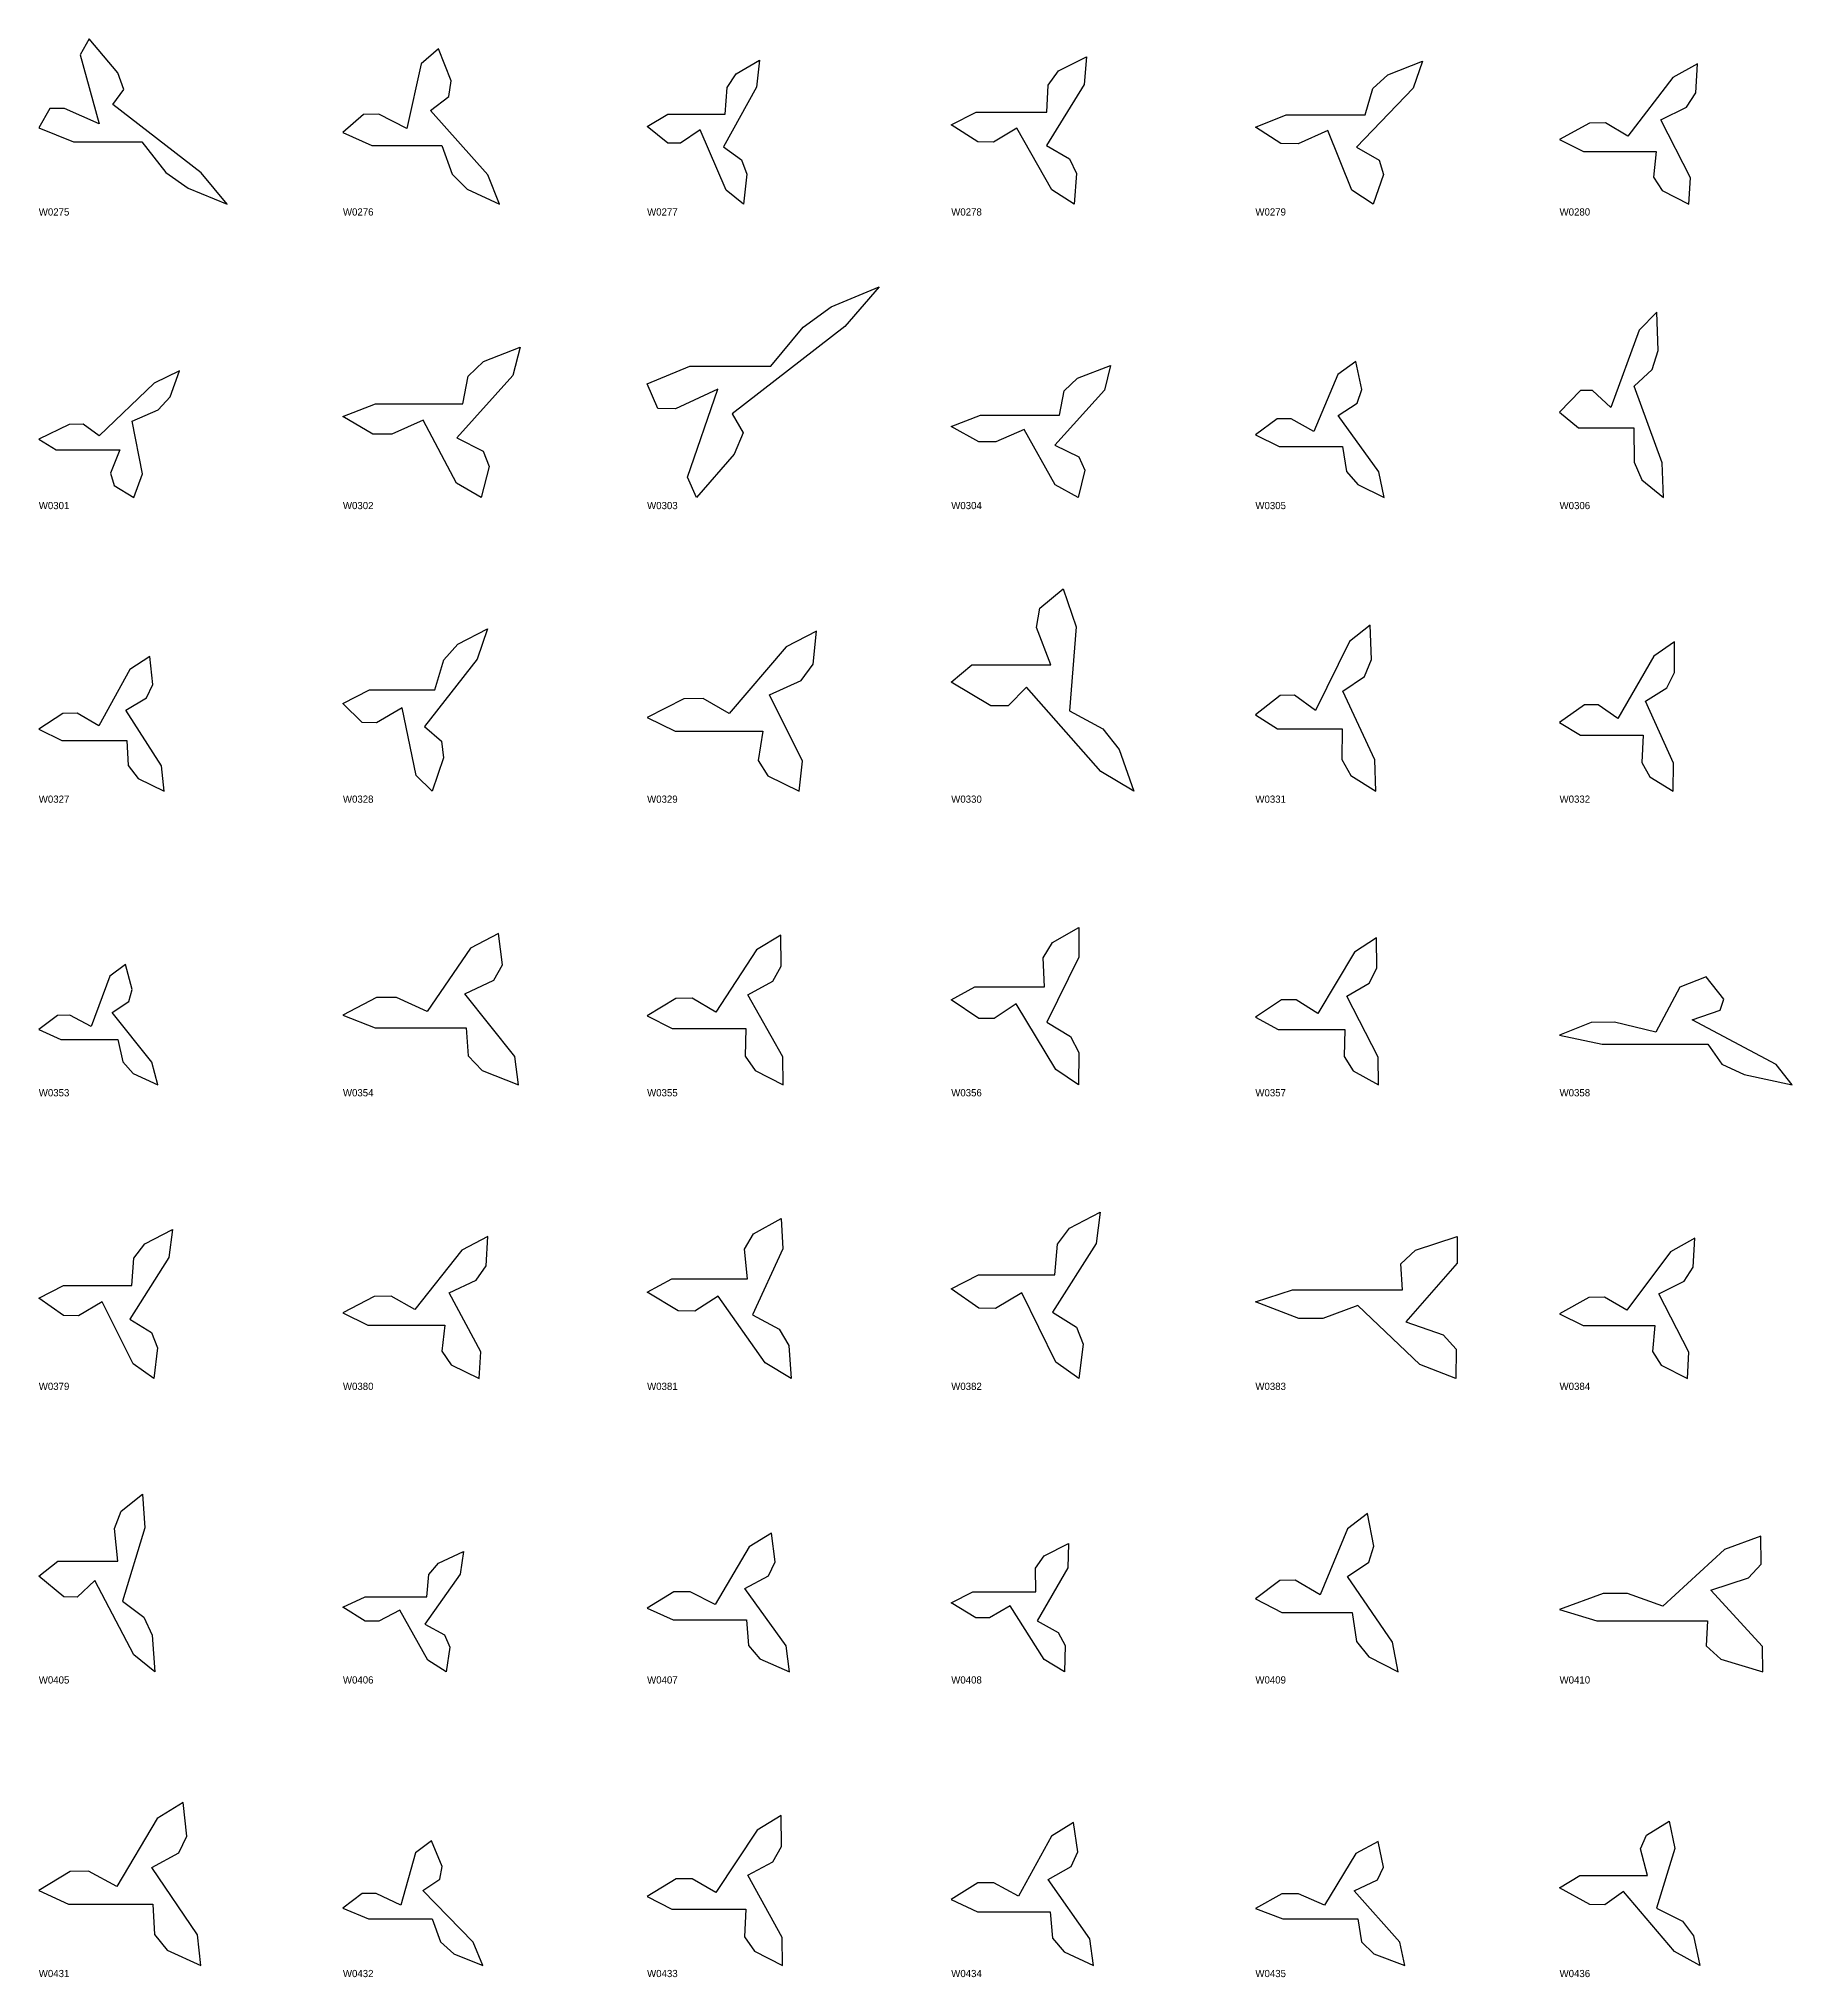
# Model space of a CAD drawing. Header units: millimetres. Extents: x 0 to 2703, y -1633 to 66.
# Drawn here: x 1476 to 2084, y -1633 to -961 of the extents above; entities that cross this region are included whole.
import ezdxf

# ---------------------------------------------------------------- set-up
doc = ezdxf.new("R2010")
doc.units = ezdxf.units.MM

msp = doc.modelspace()

# ---------------------------------------------------------------- texts
at = {"layer": 'NEW_CATALOGUE_LABELS'}
for s, p in [('W0275', (1475.94, -1021.81)), ('W0276', (1581.36, -1021.81)), ('W0277', (1686.79, -1021.81)), ('W0278', (1792.21, -1021.81)), ('W0279', (1897.63, -1021.81)), ('W0280', (2003.06, -1021.81)), ('W0301', (1475.94, -1123.59)), ('W0302', (1581.36, -1123.59)), ('W0303', (1686.79, -1123.59)), ('W0304', (1792.21, -1123.59)), ('W0305', (1897.63, -1123.59)), ('W0306', (2003.06, -1123.59)), ('W0327', (1475.94, -1225.37)), ('W0328', (1581.36, -1225.37)), ('W0329', (1686.79, -1225.37)), ('W0330', (1792.21, -1225.37)), ('W0331', (1897.63, -1225.37)), ('W0332', (2003.06, -1225.37)), ('W0353', (1475.94, -1327.15)), ('W0354', (1581.36, -1327.15)), ('W0355', (1686.79, -1327.15)), ('W0356', (1792.21, -1327.15)), ('W0357', (1897.63, -1327.15)), ('W0358', (2003.06, -1327.15)), ('W0379', (1475.94, -1428.93)), ('W0380', (1581.36, -1428.93)), ('W0381', (1686.79, -1428.93)), ('W0382', (1792.21, -1428.93)), ('W0383', (1897.63, -1428.93)), ('W0384', (2003.06, -1428.93)), ('W0405', (1475.94, -1530.71)), ('W0406', (1581.36, -1530.71)), ('W0407', (1686.79, -1530.71)), ('W0408', (1792.21, -1530.71)), ('W0409', (1897.63, -1530.71)), ('W0410', (2003.06, -1530.71)), ('W0431', (1475.94, -1632.49)), ('W0432', (1581.36, -1632.49)), ('W0433', (1686.79, -1632.49)), ('W0434', (1792.21, -1632.49)), ('W0435', (1897.63, -1632.49)), ('W0436', (2003.06, -1632.49))]:
    msp.add_text(s, height=2.5, dxfattribs=at).set_placement(p)

# ---------------------------------------------------------------- linework, layer by layer
at = {"layer": 'RECOVERED_OUTLINES'}
for points in [[(1487.94, -996.26), (1511.63, -996.26), (1520.03, -1006.83), (1527.75, -1012.35), (1541.25, -1017.81), (1532.25, -1007.03), (1501.61, -983.31), (1505.38, -978.16), (1503.29, -972.34), (1493.42, -960.52), (1490.27, -966.08), (1496.82, -989.98), (1484.87, -984.66), (1479.72, -984.73), (1475.94, -991.41)], [(1591.34, -997.57), (1615.69, -997.57), (1619.17, -1007.49), (1624.4, -1012.68), (1635.62, -1017.81), (1631.64, -1007.68), (1611.73, -985.4), (1618.12, -980.55), (1618.82, -975.09), (1614.45, -963.98), (1608.5, -969.21), (1603.54, -991.66), (1593.84, -986.67), (1588.52, -986.73), (1581.36, -993.01)], [(1800.83, -985.98), (1825.39, -985.98), (1825.76, -976.57), (1829.4, -971.65), (1839.09, -966.79), (1838.28, -976.39), (1825.24, -997.51), (1833.22, -1002.1), (1835.66, -1007.28), (1834.76, -1017.81), (1827.11, -1012.86), (1815, -991.57), (1806.8, -996.31), (1801.41, -996.25), (1792.21, -990.3)], [(1693.94, -986.66), (1713.85, -986.66), (1714.51, -977.46), (1717.66, -972.65), (1725.7, -967.89), (1724.67, -977.28), (1713.27, -997.95), (1719.56, -1002.44), (1721.33, -1007.51), (1720.2, -1017.81), (1714.19, -1012.96), (1705.21, -992.14), (1698.38, -996.77), (1694.01, -996.71), (1686.79, -990.89)], [(1908.29, -986.91), (1935.67, -986.91), (1938.35, -977.78), (1943.59, -973.01), (1955.57, -968.29), (1952.35, -977.61), (1932.72, -998.11), (1940.52, -1002.56), (1941.98, -1007.59), (1938.45, -1017.81), (1931.1, -1013), (1922.74, -992.34), (1912.46, -996.94), (1906.46, -996.88), (1897.63, -991.11)], [(2011.3, -999.55), (2036.59, -999.55), (2035.6, -1008.5), (2038.63, -1013.18), (2047.9, -1017.81), (2048.46, -1008.68), (2038.12, -988.58), (2047, -984.21), (2050.27, -979.28), (2050.88, -969.26), (2042.27, -973.97), (2026.71, -994.23), (2018.96, -989.72), (2013.4, -989.78), (2003.06, -995.44)], [(1701.58, -1073.98), (1729.64, -1073.98), (1740.83, -1060.5), (1750.62, -1053.46), (1767.25, -1046.49), (1755.34, -1060.24), (1716.26, -1090.51), (1720.13, -1097.09), (1716.98, -1104.5), (1703.91, -1119.59), (1700.83, -1112.5), (1711.36, -1082), (1696.58, -1088.78), (1690.49, -1088.7), (1686.79, -1080.17)], [(2009.67, -1095.43), (2028.78, -1095.43), (2028.87, -1107.28), (2031.6, -1113.47), (2039.04, -1119.59), (2038.6, -1107.51), (2028.89, -1080.91), (2035.2, -1075.12), (2037.19, -1068.61), (2036.72, -1055.35), (2030.66, -1061.58), (2020.81, -1088.39), (2014.53, -1082.42), (2010.34, -1082.49), (2003.06, -1089.99)], [(1592.65, -1087.07), (1622.87, -1087.07), (1624.82, -1077.46), (1630.08, -1072.43), (1642.78, -1067.47), (1640.25, -1077.27), (1620.85, -1098.85), (1629.94, -1103.54), (1632.1, -1108.83), (1629.33, -1119.59), (1620.69, -1114.53), (1609.19, -1092.78), (1598.36, -1097.62), (1591.74, -1097.56), (1581.36, -1091.48)], [(1802.36, -1091), (1829.75, -1091), (1831.35, -1082.55), (1836.02, -1078.13), (1847.44, -1073.76), (1845.32, -1082.38), (1828.13, -1101.36), (1836.45, -1105.48), (1838.51, -1110.13), (1836.19, -1119.59), (1828.27, -1115.14), (1817.46, -1096.02), (1807.72, -1100.28), (1801.72, -1100.22), (1792.21, -1094.88)], [(1905.85, -1101.83), (1927.83, -1101.83), (1929.25, -1110.54), (1933.08, -1115.09), (1942.32, -1119.59), (1940.47, -1110.7), (1926.34, -1091.15), (1932.95, -1086.9), (1934.52, -1082.1), (1932.49, -1072.36), (1926.22, -1076.94), (1917.87, -1096.65), (1909.99, -1092.26), (1905.17, -1092.32), (1897.63, -1097.83)], [(1482, -1103.05), (1504.04, -1103.05), (1500.74, -1111.16), (1502.11, -1115.4), (1508.93, -1119.59), (1511.9, -1111.32), (1508.34, -1093.1), (1517.27, -1089.14), (1521.44, -1084.68), (1524.69, -1075.6), (1515.92, -1079.87), (1496.87, -1098.22), (1491.34, -1094.14), (1486.48, -1094.19), (1475.94, -1099.32)], [(1799.33, -1177.59), (1826.71, -1177.59), (1821.71, -1164.65), (1822.94, -1157.89), (1830.95, -1151.2), (1835.56, -1164.4), (1833.17, -1193.45), (1844.71, -1199.77), (1850.4, -1206.89), (1855.46, -1221.37), (1844.07, -1214.56), (1818.34, -1185.29), (1811.93, -1191.8), (1805.89, -1191.72), (1792.21, -1183.54)], [(1590.58, -1186.24), (1613.19, -1186.24), (1616.33, -1175.85), (1621.15, -1170.43), (1631.52, -1165.06), (1627.9, -1175.65), (1609.6, -1198.97), (1615.58, -1204.04), (1616.27, -1209.75), (1612.31, -1221.37), (1606.74, -1215.91), (1601.95, -1192.41), (1593, -1197.64), (1588.06, -1197.58), (1581.36, -1191.01)], [(1696.49, -1200.51), (1726.88, -1200.51), (1725.24, -1210.74), (1728.64, -1216.08), (1739.55, -1221.37), (1740.68, -1210.94), (1729.26, -1187.97), (1740.16, -1182.97), (1744.32, -1177.34), (1745.56, -1165.9), (1734.98, -1171.28), (1715.27, -1194.42), (1706.18, -1189.28), (1699.5, -1189.34), (1686.79, -1195.81)], [(1905.31, -1199.74), (1927.66, -1199.74), (1927.63, -1210.34), (1930.74, -1215.89), (1939.37, -1221.37), (1939.01, -1210.55), (1927.98, -1186.73), (1935.42, -1181.55), (1937.84, -1175.71), (1937.44, -1163.84), (1930.28, -1169.43), (1918.42, -1193.43), (1911.15, -1188.09), (1906.24, -1188.15), (1897.63, -1194.86)], [(1483.93, -1203.81), (1506.45, -1203.81), (1506.97, -1212.42), (1510.4, -1216.92), (1519.39, -1221.37), (1518.45, -1212.59), (1506.08, -1193.26), (1513.31, -1189.05), (1515.43, -1184.32), (1514.41, -1174.68), (1507.48, -1179.21), (1496.81, -1198.69), (1489.2, -1194.36), (1484.26, -1194.41), (1475.94, -1199.86)], [(2010.3, -1201.89), (2031.99, -1201.89), (2031.52, -1211.44), (2034.32, -1216.43), (2042.46, -1221.37), (2042.55, -1211.62), (2032.82, -1190.17), (2040.25, -1185.51), (2042.84, -1180.25), (2042.93, -1169.56), (2035.76, -1174.59), (2023.28, -1196.21), (2016.44, -1191.4), (2011.68, -1191.45), (2003.06, -1197.5)], [(1800.34, -1289.14), (1824.52, -1289.14), (1824.1, -1279.08), (1827.28, -1273.83), (1836.42, -1268.63), (1836.41, -1278.89), (1825.32, -1301.46), (1833.56, -1306.37), (1836.38, -1311.9), (1836.37, -1323.15), (1828.42, -1317.86), (1814.75, -1295.11), (1807.07, -1300.17), (1801.76, -1300.11), (1792.21, -1293.75)], [(1592.55, -1303.44), (1624.09, -1303.44), (1624.81, -1313.11), (1629.62, -1318.16), (1642.2, -1323.15), (1640.89, -1313.29), (1623.58, -1291.59), (1633.71, -1286.87), (1636.7, -1281.56), (1635.27, -1270.74), (1625.57, -1275.83), (1610.59, -1297.69), (1599.94, -1292.83), (1593.02, -1292.89), (1581.36, -1299)], [(1695.46, -1303.66), (1721.05, -1303.66), (1720.76, -1313.22), (1724.2, -1318.21), (1733.95, -1323.15), (1733.79, -1313.4), (1721.71, -1291.95), (1730.36, -1287.28), (1733.26, -1282.03), (1733.09, -1271.33), (1724.75, -1276.36), (1710.62, -1297.98), (1702.42, -1293.17), (1696.8, -1293.23), (1686.79, -1299.27)], [(1905.49, -1303.99), (1928.67, -1303.99), (1928.4, -1313.39), (1931.52, -1318.3), (1940.35, -1323.15), (1940.2, -1313.57), (1929.27, -1292.48), (1937.1, -1287.9), (1939.73, -1282.73), (1939.57, -1272.22), (1932.02, -1277.16), (1919.22, -1298.41), (1911.79, -1293.68), (1906.7, -1293.74), (1897.63, -1299.68)], [(1483.53, -1307.48), (1503.29, -1307.48), (1505.03, -1315.17), (1508.71, -1319.18), (1517.25, -1323.15), (1515.12, -1315.31), (1501.39, -1298.06), (1507.11, -1294.31), (1508.27, -1290.09), (1505.94, -1281.49), (1500.54, -1285.53), (1494.07, -1302.91), (1486.75, -1299.05), (1482.43, -1299.09), (1475.94, -1303.95)], [(2017.88, -1309.07), (2054.49, -1309.07), (2059.35, -1315.97), (2067.03, -1319.58), (2083.7, -1323.15), (2078.09, -1316.11), (2048.98, -1300.6), (2058.77, -1297.23), (2060.02, -1293.43), (2053.87, -1285.7), (2044.72, -1289.34), (2036.44, -1304.96), (2022.05, -1301.48), (2014.05, -1301.53), (2003.06, -1305.89)], [(1695.32, -1390.37), (1721.61, -1390.37), (1720.51, -1380.16), (1723.62, -1374.82), (1733.22, -1369.54), (1733.87, -1379.96), (1723.27, -1402.89), (1732.54, -1407.88), (1735.97, -1413.5), (1736.68, -1424.93), (1727.7, -1419.56), (1711.37, -1396.44), (1703.35, -1401.59), (1697.58, -1401.52), (1686.79, -1395.06)], [(1801.71, -1388.99), (1828.1, -1388.99), (1829.01, -1378.37), (1833.18, -1372.82), (1843.86, -1367.33), (1842.46, -1378.16), (1827.3, -1402.01), (1835.63, -1407.2), (1837.96, -1413.04), (1836.42, -1424.93), (1828.46, -1419.34), (1816.62, -1395.31), (1807.56, -1400.65), (1801.77, -1400.59), (1792.21, -1393.87)], [(1484.45, -1392.75), (1508.16, -1392.75), (1508.93, -1383.24), (1512.66, -1378.26), (1522.24, -1373.35), (1521.02, -1383.05), (1507.5, -1404.41), (1515, -1409.05), (1517.12, -1414.29), (1515.78, -1424.93), (1508.61, -1419.93), (1497.88, -1398.4), (1489.76, -1403.19), (1484.56, -1403.13), (1475.94, -1397.12)], [(1590.04, -1406.42), (1616.65, -1406.42), (1615.63, -1415.5), (1618.83, -1420.24), (1628.59, -1424.93), (1629.15, -1415.67), (1618.22, -1395.29), (1627.55, -1390.86), (1630.97, -1385.86), (1631.58, -1375.7), (1622.55, -1380.48), (1606.23, -1401.02), (1598.07, -1396.45), (1592.22, -1396.51), (1581.36, -1402.25)], [(1910.5, -1394.24), (1948.66, -1394.24), (1948.09, -1385.17), (1953.14, -1380.43), (1967.61, -1375.74), (1967.51, -1384.99), (1949.81, -1405.36), (1962.77, -1409.79), (1967.18, -1414.78), (1967.06, -1424.93), (1954.57, -1420.16), (1933.19, -1399.63), (1921.03, -1404.2), (1912.65, -1404.14), (1897.63, -1398.41)], [(2011.21, -1406.64), (2036.12, -1406.64), (2035.22, -1415.61), (2038.25, -1420.3), (2047.42, -1424.93), (2047.89, -1415.78), (2037.52, -1395.64), (2046.23, -1391.26), (2049.4, -1386.32), (2049.91, -1376.28), (2041.48, -1381.01), (2026.33, -1401.3), (2018.66, -1396.79), (2013.19, -1396.84), (2003.06, -1402.52)], [(1482.55, -1488.28), (1503.29, -1488.28), (1502.14, -1476.92), (1504.46, -1470.98), (1511.89, -1465.11), (1512.68, -1476.7), (1504.94, -1502.2), (1512.38, -1507.75), (1515.24, -1514), (1516.11, -1526.71), (1508.88, -1520.73), (1495.37, -1495.03), (1489.19, -1500.75), (1484.63, -1500.68), (1475.94, -1493.5)], [(1906.74, -1506.04), (1931.16, -1506.04), (1932.69, -1516.18), (1936.91, -1521.48), (1947.15, -1526.71), (1945.15, -1516.37), (1929.58, -1493.62), (1936.94, -1488.67), (1938.72, -1483.09), (1936.53, -1471.75), (1929.53, -1477.08), (1920.13, -1500.02), (1911.4, -1494.91), (1906.05, -1494.98), (1897.63, -1501.39)], [(1589.04, -1500.66), (1610.41, -1500.66), (1611.13, -1492.97), (1614.5, -1488.94), (1623.14, -1484.96), (1622.02, -1492.82), (1609.78, -1510.1), (1616.52, -1513.86), (1618.42, -1518.1), (1617.19, -1526.71), (1610.74, -1522.66), (1601.13, -1505.24), (1593.8, -1509.12), (1589.11, -1509.07), (1581.36, -1504.2)], [(1695.85, -1508.63), (1721.28, -1508.63), (1721.98, -1517.5), (1725.92, -1522.13), (1736.12, -1526.71), (1734.94, -1517.67), (1720.72, -1497.76), (1728.82, -1493.43), (1731.16, -1488.55), (1729.87, -1478.63), (1722.12, -1483.3), (1710.33, -1503.36), (1701.68, -1498.89), (1696.11, -1498.95), (1686.79, -1504.56)], [(1799.69, -1498.94), (1821.58, -1498.94), (1821.46, -1490.73), (1824.47, -1486.43), (1832.88, -1482.19), (1832.61, -1490.57), (1821.98, -1509), (1829.31, -1513.01), (1831.72, -1517.52), (1831.42, -1526.71), (1824.36, -1522.39), (1812.58, -1503.82), (1805.5, -1507.95), (1800.69, -1507.9), (1792.21, -1502.71)], [(2016.01, -1509.01), (2054.39, -1509.01), (2053.83, -1517.69), (2058.93, -1522.23), (2073.49, -1526.71), (2073.37, -1517.86), (2055.52, -1498.36), (2068.55, -1494.12), (2072.97, -1489.35), (2072.83, -1479.63), (2060.27, -1484.2), (2038.82, -1503.84), (2026.58, -1499.47), (2018.15, -1499.53), (2003.06, -1505.02)], [(1486.26, -1607.25), (1515.46, -1607.25), (1516.07, -1617.67), (1520.48, -1623.11), (1532.09, -1628.49), (1530.95, -1617.87), (1515.07, -1594.48), (1524.48, -1589.4), (1527.28, -1583.67), (1526.02, -1572.01), (1517.01, -1577.49), (1503, -1601.06), (1493.18, -1595.81), (1486.77, -1595.88), (1475.94, -1602.47)], [(1695.41, -1608.92), (1720.98, -1608.92), (1720.6, -1618.52), (1723.99, -1623.53), (1733.69, -1628.49), (1733.62, -1618.7), (1721.74, -1597.15), (1730.42, -1592.47), (1733.37, -1587.19), (1733.28, -1576.45), (1724.91, -1581.5), (1710.61, -1603.21), (1702.46, -1598.38), (1696.84, -1598.44), (1686.79, -1604.51)], [(1801.27, -1609.83), (1826.52, -1609.83), (1827.34, -1618.98), (1831.32, -1623.76), (1841.51, -1628.49), (1840.22, -1619.16), (1825.8, -1598.6), (1833.79, -1594.14), (1836.04, -1589.1), (1834.61, -1578.86), (1826.98, -1583.67), (1815.57, -1604.38), (1806.92, -1599.78), (1801.38, -1599.83), (1792.21, -1605.62)], [(2010.04, -1597.29), (2033.51, -1597.29), (2031.12, -1588.07), (2033.17, -1583.25), (2041.02, -1578.48), (2043.03, -1587.89), (2036.71, -1608.6), (2045.67, -1613.1), (2049.5, -1618.17), (2051.7, -1628.49), (2042.95, -1623.64), (2025.2, -1602.77), (2018.74, -1607.42), (2013.58, -1607.36), (2003.06, -1601.53)], [(1590.27, -1612.23), (1612.32, -1612.23), (1615.2, -1620.21), (1619.8, -1624.37), (1629.82, -1628.49), (1626.49, -1620.36), (1609.05, -1602.46), (1614.97, -1598.57), (1615.75, -1594.18), (1612.09, -1585.26), (1606.56, -1589.46), (1601.47, -1607.49), (1592.83, -1603.48), (1588.01, -1603.53), (1581.36, -1608.57)], [(1907.15, -1612.31), (1933.14, -1612.31), (1934.39, -1620.25), (1938.69, -1624.39), (1949.39, -1628.49), (1947.65, -1620.4), (1931.92, -1602.59), (1939.94, -1598.72), (1942.04, -1594.35), (1940.13, -1585.47), (1932.48, -1589.65), (1921.63, -1607.6), (1912.52, -1603.6), (1906.83, -1603.65), (1897.63, -1608.67)]]:
    msp.add_lwpolyline(points, close=True, dxfattribs=at)

msp.set_redraw_order([(e.dxf.handle, doc.entitydb.next_handle()) for e in msp.query("TEXT MTEXT ATTDEF DIMENSION ARC_DIMENSION")])  # texts and dimensions are drawn at this point

doc.saveas('drawing.dxf')
